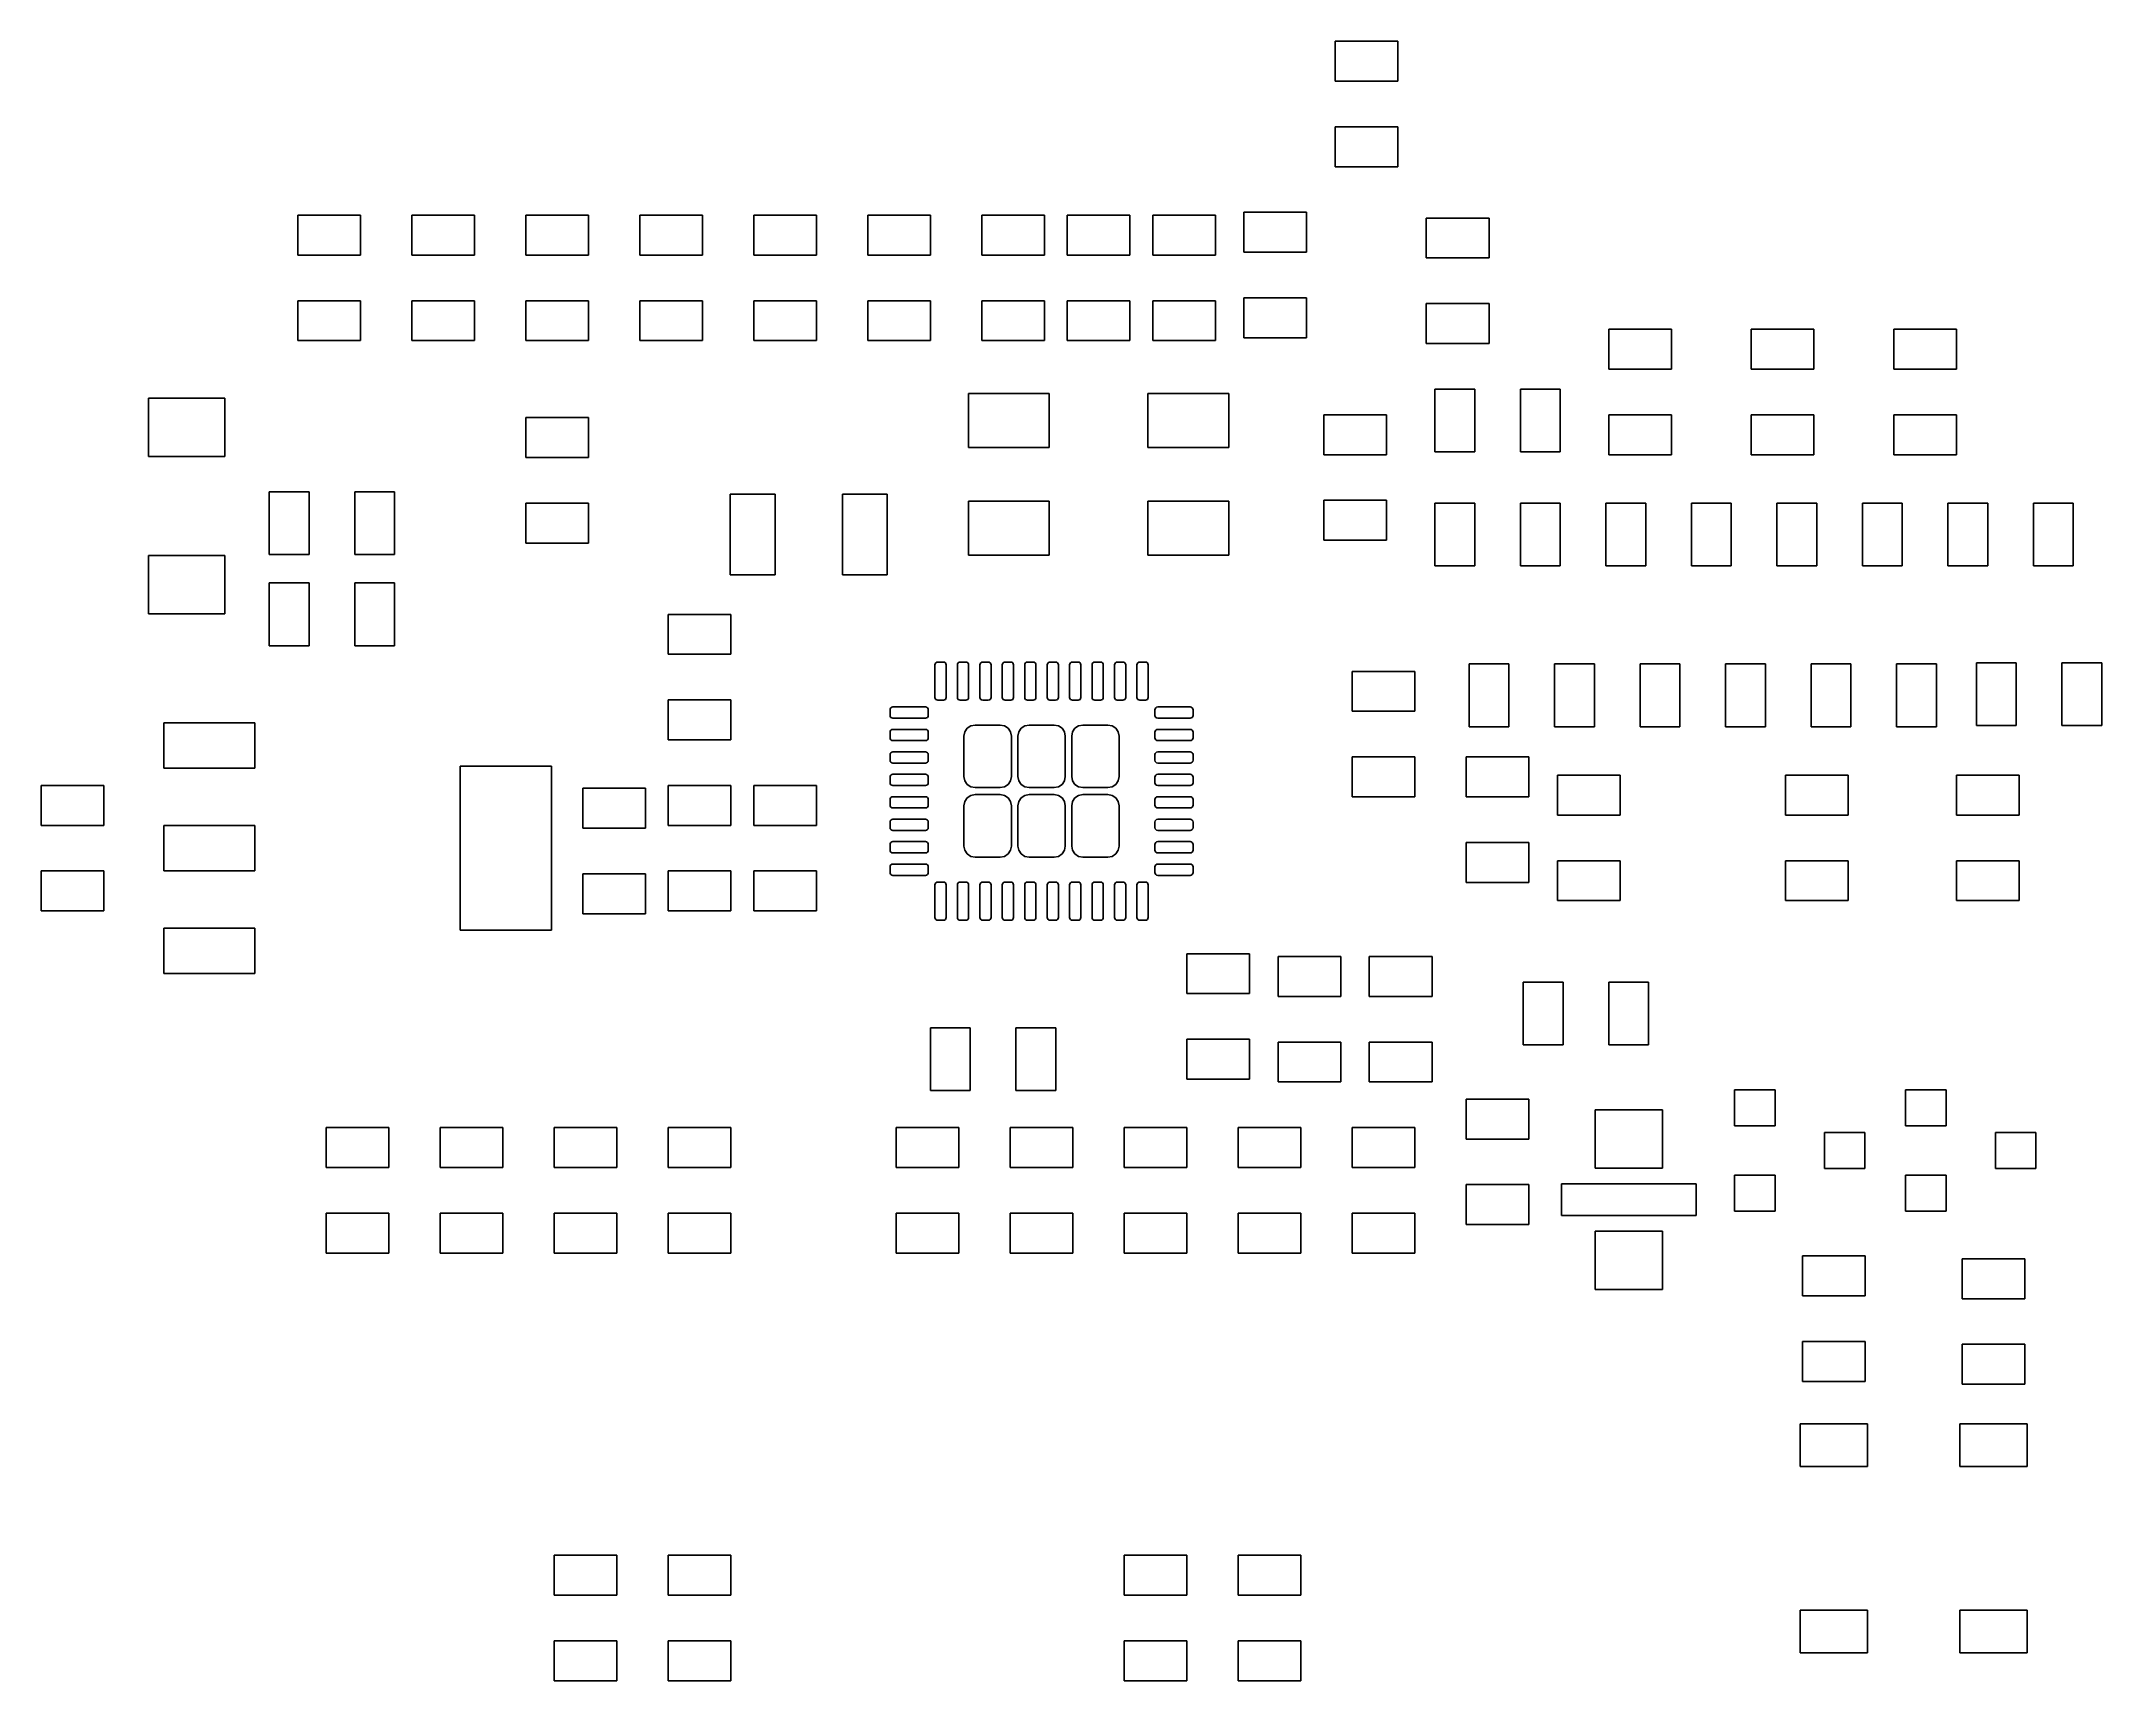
# Model space of a CAD drawing. Extents: x 0.2 to 2, y 0.04 to 1.48.
import ezdxf

# ---------------------------------------------------------------- set-up
doc = ezdxf.new("R2010")
doc.units = 0
doc.header["$MEASUREMENT"] = 0
doc.layers.add('BLACK', color=7, linetype='CONTINUOUS')

msp = doc.modelspace()

# ---------------------------------------------------------------- linework, layer by layer
at = {"layer": 'BLACK', "linetype": 'CONTINUOUS'}
for p, q in [((1.3325, 1.4475), (1.3325, 1.4825)), ((1.3325, 1.4825), (1.3875, 1.4825)), ((1.3875, 1.4825), (1.3875, 1.4475)), ((1.3875, 1.4475), (1.3325, 1.4475)), ((1.3325, 1.3725), (1.3325, 1.4075)), ((1.3325, 1.4075), (1.3875, 1.4075)), ((1.3875, 1.4075), (1.3875, 1.3725)), ((1.3875, 1.3725), (1.3325, 1.3725)), ((0.4225, 1.295), (0.4225, 1.33)), ((0.4225, 1.33), (0.4775, 1.33)), ((0.4775, 1.33), (0.4775, 1.295)), ((0.5225, 1.295), (0.5225, 1.33)), ((0.5225, 1.33), (0.5775, 1.33)), ((0.5775, 1.33), (0.5775, 1.295)), ((0.6225, 1.295), (0.6225, 1.33)), ((0.6225, 1.33), (0.6775, 1.33)), ((0.6775, 1.33), (0.6775, 1.295)), ((0.7225, 1.295), (0.7225, 1.33)), ((0.7225, 1.33), (0.7775, 1.33)), ((0.7775, 1.33), (0.7775, 1.295)), ((0.8225, 1.295), (0.8225, 1.33)), ((0.8225, 1.33), (0.8775, 1.33)), ((0.8775, 1.33), (0.8775, 1.295)), ((0.9225, 1.295), (0.9225, 1.33)), ((0.9225, 1.33), (0.9775, 1.33)), ((0.9775, 1.33), (0.9775, 1.295)), ((1.0225, 1.295), (1.0225, 1.33)), ((1.0225, 1.33), (1.0775, 1.33)), ((1.0775, 1.33), (1.0775, 1.295)), ((1.0975, 1.295), (1.0975, 1.33)), ((1.0975, 1.33), (1.1525, 1.33)), ((1.1525, 1.33), (1.1525, 1.295)), ((1.1725, 1.295), (1.1725, 1.33)), ((1.1725, 1.33), (1.2275, 1.33)), ((1.2275, 1.33), (1.2275, 1.295)), ((1.2525, 1.2975), (1.2525, 1.3325)), ((1.2525, 1.3325), (1.3075, 1.3325)), ((1.3075, 1.3325), (1.3075, 1.2975)), ((1.4125, 1.2925), (1.4125, 1.3275)), ((1.4125, 1.3275), (1.4675, 1.3275)), ((1.4675, 1.3275), (1.4675, 1.2925)), ((0.4775, 1.295), (0.4225, 1.295)), ((0.5775, 1.295), (0.5225, 1.295)), ((0.6775, 1.295), (0.6225, 1.295)), ((0.7775, 1.295), (0.7225, 1.295)), ((0.8775, 1.295), (0.8225, 1.295)), ((0.9775, 1.295), (0.9225, 1.295)), ((1.0775, 1.295), (1.0225, 1.295)), ((1.1525, 1.295), (1.0975, 1.295)), ((1.2275, 1.295), (1.1725, 1.295)), ((1.3075, 1.2975), (1.2525, 1.2975)), ((1.4675, 1.2925), (1.4125, 1.2925)), ((0.4225, 1.22), (0.4225, 1.255)), ((0.4225, 1.255), (0.4775, 1.255)), ((0.4775, 1.255), (0.4775, 1.22)), ((0.5225, 1.22), (0.5225, 1.255)), ((0.5225, 1.255), (0.5775, 1.255)), ((0.5775, 1.255), (0.5775, 1.22)), ((0.6225, 1.22), (0.6225, 1.255)), ((0.6225, 1.255), (0.6775, 1.255)), ((0.6775, 1.255), (0.6775, 1.22)), ((0.7225, 1.22), (0.7225, 1.255)), ((0.7225, 1.255), (0.7775, 1.255)), ((0.7775, 1.255), (0.7775, 1.22)), ((0.8225, 1.22), (0.8225, 1.255)), ((0.8225, 1.255), (0.8775, 1.255)), ((0.8775, 1.255), (0.8775, 1.22)), ((0.9225, 1.22), (0.9225, 1.255)), ((0.9225, 1.255), (0.9775, 1.255)), ((0.9775, 1.255), (0.9775, 1.22)), ((1.0225, 1.22), (1.0225, 1.255)), ((1.0225, 1.255), (1.0775, 1.255)), ((1.0775, 1.255), (1.0775, 1.22)), ((1.0975, 1.22), (1.0975, 1.255)), ((1.0975, 1.255), (1.1525, 1.255)), ((1.1525, 1.255), (1.1525, 1.22)), ((1.1725, 1.22), (1.1725, 1.255)), ((1.1725, 1.255), (1.2275, 1.255)), ((1.2275, 1.255), (1.2275, 1.22)), ((1.2525, 1.2225), (1.2525, 1.2575)), ((1.2525, 1.2575), (1.3075, 1.2575)), ((1.3075, 1.2575), (1.3075, 1.2225)), ((1.4125, 1.2175), (1.4125, 1.2525)), ((1.4125, 1.2525), (1.4675, 1.2525)), ((1.4675, 1.2525), (1.4675, 1.2175)), ((1.5725, 1.195), (1.5725, 1.23)), ((1.5725, 1.23), (1.6275, 1.23)), ((1.6275, 1.23), (1.6275, 1.195)), ((1.6975, 1.195), (1.6975, 1.23)), ((1.6975, 1.23), (1.7525, 1.23)), ((1.7525, 1.23), (1.7525, 1.195)), ((1.8225, 1.195), (1.8225, 1.23)), ((1.8225, 1.23), (1.8775, 1.23)), ((1.8775, 1.23), (1.8775, 1.195)), ((0.4775, 1.22), (0.4225, 1.22)), ((0.5775, 1.22), (0.5225, 1.22)), ((0.6775, 1.22), (0.6225, 1.22)), ((0.7775, 1.22), (0.7225, 1.22)), ((0.8775, 1.22), (0.8225, 1.22)), ((0.9775, 1.22), (0.9225, 1.22)), ((1.0775, 1.22), (1.0225, 1.22)), ((1.1525, 1.22), (1.0975, 1.22)), ((1.2275, 1.22), (1.1725, 1.22)), ((1.3075, 1.2225), (1.2525, 1.2225)), ((1.4675, 1.2175), (1.4125, 1.2175)), ((1.6275, 1.195), (1.5725, 1.195)), ((1.7525, 1.195), (1.6975, 1.195)), ((1.8775, 1.195), (1.8225, 1.195)), ((1.42, 1.1225), (1.42, 1.1775)), ((1.42, 1.1775), (1.455, 1.1775)), ((1.455, 1.1775), (1.455, 1.1225)), ((1.495, 1.1225), (1.495, 1.1775)), ((1.495, 1.1775), (1.53, 1.1775)), ((1.53, 1.1775), (1.53, 1.1225)), ((0.291535, 1.11831), (0.291535, 1.16949)), ((0.291535, 1.16949), (0.358465, 1.16949)), ((0.358465, 1.16949), (0.358465, 1.11831)), ((1.01083, 1.12638), (1.01083, 1.17362)), ((1.01083, 1.17362), (1.08169, 1.17362)), ((1.08169, 1.17362), (1.08169, 1.12638)), ((1.16831, 1.12638), (1.16831, 1.17362)), ((1.16831, 1.17362), (1.23917, 1.17362)), ((1.23917, 1.17362), (1.23917, 1.12638)), ((0.6225, 1.1175), (0.6225, 1.1525)), ((0.6225, 1.1525), (0.6775, 1.1525)), ((0.6775, 1.1525), (0.6775, 1.1175)), ((1.3225, 1.12), (1.3225, 1.155)), ((1.3225, 1.155), (1.3775, 1.155)), ((1.3775, 1.155), (1.3775, 1.12)), ((1.5725, 1.12), (1.5725, 1.155)), ((1.5725, 1.155), (1.6275, 1.155)), ((1.6275, 1.155), (1.6275, 1.12)), ((1.6975, 1.12), (1.6975, 1.155)), ((1.6975, 1.155), (1.7525, 1.155)), ((1.7525, 1.155), (1.7525, 1.12)), ((1.8225, 1.12), (1.8225, 1.155)), ((1.8225, 1.155), (1.8775, 1.155)), ((1.8775, 1.155), (1.8775, 1.12)), ((1.08169, 1.12638), (1.01083, 1.12638)), ((1.23917, 1.12638), (1.16831, 1.12638)), ((1.455, 1.1225), (1.42, 1.1225)), ((1.53, 1.1225), (1.495, 1.1225)), ((0.358465, 1.11831), (0.291535, 1.11831)), ((0.6775, 1.1175), (0.6225, 1.1175)), ((1.3775, 1.12), (1.3225, 1.12)), ((1.6275, 1.12), (1.5725, 1.12)), ((1.7525, 1.12), (1.6975, 1.12)), ((1.8775, 1.12), (1.8225, 1.12)), ((0.3975, 1.0325), (0.3975, 1.0875)), ((0.3975, 1.0875), (0.4325, 1.0875)), ((0.4325, 1.0875), (0.4325, 1.0325)), ((0.4725, 1.0325), (0.4725, 1.0875)), ((0.4725, 1.0875), (0.5075, 1.0875)), ((0.5075, 1.0875), (0.5075, 1.0325)), ((0.80189, 1.01457), (0.80189, 1.08543)), ((0.80189, 1.08543), (0.84126, 1.08543)), ((0.84126, 1.08543), (0.84126, 1.01457)), ((0.900315, 1.01457), (0.900315, 1.08543)), ((0.900315, 1.08543), (0.939685, 1.08543)), ((0.939685, 1.08543), (0.939685, 1.01457)), ((0.6225, 1.0425), (0.6225, 1.0775)), ((0.6225, 1.0775), (0.6775, 1.0775)), ((0.6775, 1.0775), (0.6775, 1.0425)), ((1.01083, 1.03189), (1.01083, 1.07913)), ((1.01083, 1.07913), (1.08169, 1.07913)), ((1.08169, 1.07913), (1.08169, 1.03189)), ((1.16831, 1.03189), (1.16831, 1.07913)), ((1.16831, 1.07913), (1.23917, 1.07913)), ((1.23917, 1.07913), (1.23917, 1.03189)), ((1.3225, 1.045), (1.3225, 1.08)), ((1.3225, 1.08), (1.3775, 1.08)), ((1.3775, 1.08), (1.3775, 1.045)), ((1.42, 1.0225), (1.42, 1.0775)), ((1.42, 1.0775), (1.455, 1.0775)), ((1.455, 1.0775), (1.455, 1.0225)), ((1.495, 1.0225), (1.495, 1.0775)), ((1.495, 1.0775), (1.53, 1.0775)), ((1.53, 1.0775), (1.53, 1.0225)), ((1.57, 1.0225), (1.57, 1.0775)), ((1.57, 1.0775), (1.605, 1.0775)), ((1.605, 1.0775), (1.605, 1.0225)), ((1.645, 1.0225), (1.645, 1.0775)), ((1.645, 1.0775), (1.68, 1.0775)), ((1.68, 1.0775), (1.68, 1.0225)), ((1.72, 1.0225), (1.72, 1.0775)), ((1.72, 1.0775), (1.755, 1.0775)), ((1.755, 1.0775), (1.755, 1.0225)), ((1.795, 1.0225), (1.795, 1.0775)), ((1.795, 1.0775), (1.83, 1.0775)), ((1.83, 1.0775), (1.83, 1.0225)), ((1.87, 1.0225), (1.87, 1.0775)), ((1.87, 1.0775), (1.905, 1.0775)), ((1.905, 1.0775), (1.905, 1.0225)), ((1.945, 1.0225), (1.945, 1.0775)), ((1.945, 1.0775), (1.98, 1.0775)), ((1.98, 1.0775), (1.98, 1.0225)), ((0.291535, 0.980512), (0.291535, 1.03169)), ((0.291535, 1.03169), (0.358465, 1.03169)), ((0.358465, 1.03169), (0.358465, 0.980512)), ((0.4325, 1.0325), (0.3975, 1.0325)), ((0.5075, 1.0325), (0.4725, 1.0325)), ((0.6775, 1.0425), (0.6225, 1.0425)), ((1.08169, 1.03189), (1.01083, 1.03189)), ((1.23917, 1.03189), (1.16831, 1.03189)), ((1.3775, 1.045), (1.3225, 1.045)), ((0.84126, 1.01457), (0.80189, 1.01457)), ((0.939685, 1.01457), (0.900315, 1.01457)), ((1.455, 1.0225), (1.42, 1.0225)), ((1.53, 1.0225), (1.495, 1.0225)), ((1.605, 1.0225), (1.57, 1.0225)), ((1.68, 1.0225), (1.645, 1.0225)), ((1.755, 1.0225), (1.72, 1.0225)), ((1.83, 1.0225), (1.795, 1.0225)), ((1.905, 1.0225), (1.87, 1.0225)), ((1.98, 1.0225), (1.945, 1.0225)), ((0.3975, 0.9525), (0.3975, 1.0075)), ((0.3975, 1.0075), (0.4325, 1.0075)), ((0.4325, 1.0075), (0.4325, 0.9525)), ((0.4725, 0.9525), (0.4725, 1.0075)), ((0.4725, 1.0075), (0.5075, 1.0075)), ((0.5075, 1.0075), (0.5075, 0.9525)), ((0.358465, 0.980512), (0.291535, 0.980512)), ((0.7475, 0.945), (0.7475, 0.98)), ((0.7475, 0.98), (0.8025, 0.98)), ((0.8025, 0.98), (0.8025, 0.945)), ((0.4325, 0.9525), (0.3975, 0.9525)), ((0.5075, 0.9525), (0.4725, 0.9525)), ((0.8025, 0.945), (0.7475, 0.945)), ((0.981496, 0.935728), (0.981683, 0.93667)), ((0.981496, 0.907185), (0.981496, 0.935728)), ((0.981683, 0.93667), (0.982217, 0.937468)), ((0.982217, 0.937468), (0.983015, 0.938002)), ((0.983015, 0.938002), (0.983957, 0.938189)), ((0.983957, 0.938189), (0.988878, 0.938189)), ((0.988878, 0.938189), (0.98982, 0.938002)), ((0.98982, 0.938002), (0.990618, 0.937468)), ((0.990618, 0.937468), (0.991151, 0.93667)), ((0.991151, 0.93667), (0.991339, 0.935728)), ((0.991339, 0.935728), (0.991339, 0.907185)), ((1.00118, 0.935728), (1.00137, 0.93667)), ((1.00118, 0.907185), (1.00118, 0.935728)), ((1.00137, 0.93667), (1.0019, 0.937468)), ((1.0019, 0.937468), (1.0027, 0.938002)), ((1.0027, 0.938002), (1.00364, 0.938189)), ((1.00364, 0.938189), (1.00856, 0.938189)), ((1.00856, 0.938189), (1.0095, 0.938002)), ((1.0095, 0.938002), (1.0103, 0.937468)), ((1.0103, 0.937468), (1.01084, 0.93667)), ((1.01084, 0.93667), (1.01102, 0.935728)), ((1.01102, 0.935728), (1.01102, 0.907185)), ((1.02087, 0.935728), (1.02105, 0.93667)), ((1.02087, 0.907185), (1.02087, 0.935728)), ((1.02105, 0.93667), (1.02159, 0.937468)), ((1.02159, 0.937468), (1.02239, 0.938002)), ((1.02239, 0.938002), (1.02333, 0.938189)), ((1.02333, 0.938189), (1.02825, 0.938189)), ((1.02825, 0.938189), (1.02919, 0.938002)), ((1.02919, 0.938002), (1.02999, 0.937468)), ((1.02999, 0.937468), (1.03052, 0.93667)), ((1.03052, 0.93667), (1.03071, 0.935728)), ((1.03071, 0.935728), (1.03071, 0.907185)), ((1.04055, 0.935728), (1.04074, 0.93667)), ((1.04055, 0.907185), (1.04055, 0.935728)), ((1.04074, 0.93667), (1.04127, 0.937468)), ((1.04127, 0.937468), (1.04207, 0.938002)), ((1.04207, 0.938002), (1.04301, 0.938189)), ((1.04301, 0.938189), (1.04793, 0.938189)), ((1.04793, 0.938189), (1.04887, 0.938002)), ((1.04887, 0.938002), (1.04967, 0.937468)), ((1.04967, 0.937468), (1.05021, 0.93667)), ((1.05021, 0.93667), (1.05039, 0.935728)), ((1.05039, 0.935728), (1.05039, 0.907185)), ((1.06024, 0.935728), (1.06042, 0.93667)), ((1.06024, 0.907185), (1.06024, 0.935728)), ((1.06042, 0.93667), (1.06096, 0.937468)), ((1.06096, 0.937468), (1.06176, 0.938002)), ((1.06176, 0.938002), (1.0627, 0.938189)), ((1.0627, 0.938189), (1.06762, 0.938189)), ((1.06762, 0.938189), (1.06856, 0.938002)), ((1.06856, 0.938002), (1.06936, 0.937468)), ((1.06936, 0.937468), (1.06989, 0.93667)), ((1.06989, 0.93667), (1.07008, 0.935728)), ((1.07008, 0.935728), (1.07008, 0.907185)), ((1.07992, 0.935728), (1.08011, 0.93667)), ((1.07992, 0.907185), (1.07992, 0.935728)), ((1.08011, 0.93667), (1.08064, 0.937468)), ((1.08064, 0.937468), (1.08144, 0.938002)), ((1.08144, 0.938002), (1.08238, 0.938189)), ((1.08238, 0.938189), (1.0873, 0.938189)), ((1.0873, 0.938189), (1.08824, 0.938002)), ((1.08824, 0.938002), (1.08904, 0.937468)), ((1.08904, 0.937468), (1.08958, 0.93667)), ((1.08958, 0.93667), (1.08976, 0.935728)), ((1.08976, 0.935728), (1.08976, 0.907185)), ((1.09961, 0.935728), (1.09979, 0.93667)), ((1.09961, 0.907185), (1.09961, 0.935728)), ((1.09979, 0.93667), (1.10033, 0.937468)), ((1.10033, 0.937468), (1.10113, 0.938002)), ((1.10113, 0.938002), (1.10207, 0.938189)), ((1.10207, 0.938189), (1.10699, 0.938189)), ((1.10699, 0.938189), (1.10793, 0.938002)), ((1.10793, 0.938002), (1.10873, 0.937468)), ((1.10873, 0.937468), (1.10926, 0.93667)), ((1.10926, 0.93667), (1.10945, 0.935728)), ((1.10945, 0.935728), (1.10945, 0.907185)), ((1.11929, 0.935728), (1.11948, 0.93667)), ((1.11929, 0.907185), (1.11929, 0.935728)), ((1.11948, 0.93667), (1.12001, 0.937468)), ((1.12001, 0.937468), (1.12081, 0.938002)), ((1.12081, 0.938002), (1.12175, 0.938189)), ((1.12175, 0.938189), (1.12667, 0.938189)), ((1.12667, 0.938189), (1.12761, 0.938002)), ((1.12761, 0.938002), (1.12841, 0.937468)), ((1.12841, 0.937468), (1.12895, 0.93667)), ((1.12895, 0.93667), (1.12913, 0.935728)), ((1.12913, 0.935728), (1.12913, 0.907185)), ((1.13898, 0.935728), (1.13916, 0.93667)), ((1.13898, 0.907185), (1.13898, 0.935728)), ((1.13916, 0.93667), (1.1397, 0.937468)), ((1.1397, 0.937468), (1.1405, 0.938002)), ((1.1405, 0.938002), (1.14144, 0.938189)), ((1.14144, 0.938189), (1.14636, 0.938189)), ((1.14636, 0.938189), (1.1473, 0.938002)), ((1.1473, 0.938002), (1.1481, 0.937468)), ((1.1481, 0.937468), (1.14863, 0.93667)), ((1.14863, 0.93667), (1.14882, 0.935728)), ((1.14882, 0.935728), (1.14882, 0.907185)), ((1.15866, 0.935728), (1.15885, 0.93667)), ((1.15866, 0.907185), (1.15866, 0.935728)), ((1.15885, 0.93667), (1.15938, 0.937468)), ((1.15938, 0.937468), (1.16018, 0.938002)), ((1.16018, 0.938002), (1.16112, 0.938189)), ((1.16112, 0.938189), (1.16604, 0.938189)), ((1.16604, 0.938189), (1.16698, 0.938002)), ((1.16698, 0.938002), (1.16778, 0.937468)), ((1.16778, 0.937468), (1.16832, 0.93667)), ((1.16832, 0.93667), (1.1685, 0.935728)), ((1.1685, 0.935728), (1.1685, 0.907185)), ((1.3475, 0.895), (1.3475, 0.93)), ((1.3475, 0.93), (1.4025, 0.93)), ((1.4025, 0.93), (1.4025, 0.895)), ((1.45, 0.8815), (1.45, 0.9365)), ((1.45, 0.9365), (1.485, 0.9365)), ((1.485, 0.9365), (1.485, 0.8815)), ((1.525, 0.8815), (1.525, 0.9365)), ((1.525, 0.9365), (1.56, 0.9365)), ((1.56, 0.9365), (1.56, 0.8815)), ((1.6, 0.8815), (1.6, 0.9365)), ((1.6, 0.9365), (1.635, 0.9365)), ((1.635, 0.9365), (1.635, 0.8815)), ((1.675, 0.8815), (1.675, 0.9365)), ((1.675, 0.9365), (1.71, 0.9365)), ((1.71, 0.9365), (1.71, 0.8815)), ((1.75, 0.8815), (1.75, 0.9365)), ((1.75, 0.9365), (1.785, 0.9365)), ((1.785, 0.9365), (1.785, 0.8815)), ((1.825, 0.8815), (1.825, 0.9365)), ((1.825, 0.9365), (1.86, 0.9365)), ((1.86, 0.9365), (1.86, 0.8815)), ((1.895, 0.8825), (1.895, 0.9375)), ((1.895, 0.9375), (1.93, 0.9375)), ((1.93, 0.9375), (1.93, 0.8825)), ((1.97, 0.8825), (1.97, 0.9375)), ((1.97, 0.9375), (2.005, 0.9375)), ((2.005, 0.9375), (2.005, 0.8825)), ((0.7475, 0.87), (0.7475, 0.905)), ((0.7475, 0.905), (0.8025, 0.905)), ((0.8025, 0.905), (0.8025, 0.87)), ((0.981683, 0.906243), (0.981496, 0.907185)), ((0.982217, 0.905445), (0.981683, 0.906243)), ((0.983015, 0.904912), (0.982217, 0.905445)), ((0.983957, 0.904724), (0.983015, 0.904912)), ((0.988878, 0.904724), (0.983957, 0.904724)), ((0.98982, 0.904912), (0.988878, 0.904724)), ((0.990618, 0.905445), (0.98982, 0.904912)), ((0.991151, 0.906243), (0.990618, 0.905445)), ((0.991339, 0.907185), (0.991151, 0.906243)), ((1.00137, 0.906243), (1.00118, 0.907185)), ((1.0019, 0.905445), (1.00137, 0.906243)), ((1.0027, 0.904912), (1.0019, 0.905445)), ((1.00364, 0.904724), (1.0027, 0.904912)), ((1.00856, 0.904724), (1.00364, 0.904724)), ((1.0095, 0.904912), (1.00856, 0.904724)), ((1.0103, 0.905445), (1.0095, 0.904912)), ((1.01084, 0.906243), (1.0103, 0.905445)), ((1.01102, 0.907185), (1.01084, 0.906243)), ((1.02105, 0.906243), (1.02087, 0.907185)), ((1.02159, 0.905445), (1.02105, 0.906243)), ((1.02239, 0.904912), (1.02159, 0.905445)), ((1.02333, 0.904724), (1.02239, 0.904912)), ((1.02825, 0.904724), (1.02333, 0.904724)), ((1.02919, 0.904912), (1.02825, 0.904724)), ((1.02999, 0.905445), (1.02919, 0.904912)), ((1.03052, 0.906243), (1.02999, 0.905445)), ((1.03071, 0.907185), (1.03052, 0.906243)), ((1.04074, 0.906243), (1.04055, 0.907185)), ((1.04127, 0.905445), (1.04074, 0.906243)), ((1.04207, 0.904912), (1.04127, 0.905445)), ((1.04301, 0.904724), (1.04207, 0.904912)), ((1.04793, 0.904724), (1.04301, 0.904724)), ((1.04887, 0.904912), (1.04793, 0.904724)), ((1.04967, 0.905445), (1.04887, 0.904912)), ((1.05021, 0.906243), (1.04967, 0.905445)), ((1.05039, 0.907185), (1.05021, 0.906243)), ((1.06042, 0.906243), (1.06024, 0.907185)), ((1.06096, 0.905445), (1.06042, 0.906243)), ((1.06176, 0.904912), (1.06096, 0.905445)), ((1.0627, 0.904724), (1.06176, 0.904912)), ((1.06762, 0.904724), (1.0627, 0.904724)), ((1.06856, 0.904912), (1.06762, 0.904724)), ((1.06936, 0.905445), (1.06856, 0.904912)), ((1.06989, 0.906243), (1.06936, 0.905445)), ((1.07008, 0.907185), (1.06989, 0.906243)), ((1.08011, 0.906243), (1.07992, 0.907185)), ((1.08064, 0.905445), (1.08011, 0.906243)), ((1.08144, 0.904912), (1.08064, 0.905445)), ((1.08238, 0.904724), (1.08144, 0.904912)), ((1.0873, 0.904724), (1.08238, 0.904724)), ((1.08824, 0.904912), (1.0873, 0.904724)), ((1.08904, 0.905445), (1.08824, 0.904912)), ((1.08958, 0.906243), (1.08904, 0.905445)), ((1.08976, 0.907185), (1.08958, 0.906243)), ((1.09979, 0.906243), (1.09961, 0.907185)), ((1.10033, 0.905445), (1.09979, 0.906243)), ((1.10113, 0.904912), (1.10033, 0.905445)), ((1.10207, 0.904724), (1.10113, 0.904912)), ((1.10699, 0.904724), (1.10207, 0.904724)), ((1.10793, 0.904912), (1.10699, 0.904724)), ((1.10873, 0.905445), (1.10793, 0.904912)), ((1.10926, 0.906243), (1.10873, 0.905445)), ((1.10945, 0.907185), (1.10926, 0.906243)), ((1.11948, 0.906243), (1.11929, 0.907185)), ((1.12001, 0.905445), (1.11948, 0.906243)), ((1.12081, 0.904912), (1.12001, 0.905445)), ((1.12175, 0.904724), (1.12081, 0.904912)), ((1.12667, 0.904724), (1.12175, 0.904724)), ((1.12761, 0.904912), (1.12667, 0.904724)), ((1.12841, 0.905445), (1.12761, 0.904912)), ((1.12895, 0.906243), (1.12841, 0.905445)), ((1.12913, 0.907185), (1.12895, 0.906243)), ((1.13916, 0.906243), (1.13898, 0.907185)), ((1.1397, 0.905445), (1.13916, 0.906243)), ((1.1405, 0.904912), (1.1397, 0.905445)), ((1.14144, 0.904724), (1.1405, 0.904912)), ((1.14636, 0.904724), (1.14144, 0.904724)), ((1.1473, 0.904912), (1.14636, 0.904724)), ((1.1481, 0.905445), (1.1473, 0.904912)), ((1.14863, 0.906243), (1.1481, 0.905445)), ((1.14882, 0.907185), (1.14863, 0.906243)), ((1.15885, 0.906243), (1.15866, 0.907185)), ((1.15938, 0.905445), (1.15885, 0.906243)), ((1.16018, 0.904912), (1.15938, 0.905445)), ((1.16112, 0.904724), (1.16018, 0.904912)), ((1.16604, 0.904724), (1.16112, 0.904724)), ((1.16698, 0.904912), (1.16604, 0.904724)), ((1.16778, 0.905445), (1.16698, 0.904912)), ((1.16832, 0.906243), (1.16778, 0.905445)), ((1.1685, 0.907185), (1.16832, 0.906243)), ((0.942126, 0.896358), (0.942313, 0.8973)), ((0.942126, 0.891437), (0.942126, 0.896358)), ((0.942313, 0.890495), (0.942126, 0.891437)), ((0.942313, 0.8973), (0.942847, 0.898098)), ((0.942847, 0.889697), (0.942313, 0.890495)), ((0.942847, 0.898098), (0.943645, 0.898632)), ((0.943645, 0.889164), (0.942847, 0.889697)), ((0.943645, 0.898632), (0.944587, 0.898819)), ((0.944587, 0.888976), (0.943645, 0.889164)), ((0.944587, 0.898819), (0.97313, 0.898819)), ((0.97313, 0.888976), (0.944587, 0.888976)), ((0.97313, 0.898819), (0.974072, 0.898632)), ((0.974072, 0.889164), (0.97313, 0.888976)), ((0.974072, 0.898632), (0.97487, 0.898098)), ((0.97487, 0.889697), (0.974072, 0.889164)), ((0.97487, 0.898098), (0.975403, 0.8973)), ((0.975403, 0.890495), (0.97487, 0.889697)), ((0.975403, 0.8973), (0.975591, 0.896358)), ((0.975591, 0.891437), (0.975403, 0.890495)), ((0.975591, 0.896358), (0.975591, 0.891437)), ((1.17441, 0.896358), (1.1746, 0.8973)), ((1.17441, 0.891437), (1.17441, 0.896358)), ((1.1746, 0.890495), (1.17441, 0.891437)), ((1.1746, 0.8973), (1.17513, 0.898098)), ((1.17513, 0.889697), (1.1746, 0.890495)), ((1.17513, 0.898098), (1.17593, 0.898632)), ((1.17593, 0.889164), (1.17513, 0.889697)), ((1.17593, 0.898632), (1.17687, 0.898819)), ((1.17687, 0.888976), (1.17593, 0.889164)), ((1.17687, 0.898819), (1.20541, 0.898819)), ((1.20541, 0.888976), (1.17687, 0.888976)), ((1.20541, 0.898819), (1.20636, 0.898632)), ((1.20636, 0.889164), (1.20541, 0.888976)), ((1.20636, 0.898632), (1.20715, 0.898098)), ((1.20715, 0.889697), (1.20636, 0.889164)), ((1.20715, 0.898098), (1.20769, 0.8973)), ((1.20769, 0.890495), (1.20715, 0.889697)), ((1.20769, 0.8973), (1.20787, 0.896358)), ((1.20787, 0.891437), (1.20769, 0.890495)), ((1.20787, 0.896358), (1.20787, 0.891437)), ((1.4025, 0.895), (1.3475, 0.895)), ((0.305, 0.845), (0.305, 0.885)), ((0.305, 0.885), (0.385, 0.885)), ((0.385, 0.885), (0.385, 0.845)), ((0.8025, 0.87), (0.7475, 0.87)), ((0.942126, 0.876673), (0.942313, 0.877615)), ((0.942126, 0.871752), (0.942126, 0.876673)), ((0.942313, 0.87081), (0.942126, 0.871752)), ((0.942313, 0.877615), (0.942847, 0.878413)), ((0.942847, 0.870012), (0.942313, 0.87081)), ((0.942847, 0.878413), (0.943645, 0.878947)), ((0.943645, 0.869479), (0.942847, 0.870012)), ((0.943645, 0.878947), (0.944587, 0.879134)), ((0.944587, 0.869291), (0.943645, 0.869479)), ((0.944587, 0.879134), (0.97313, 0.879134)), ((0.97313, 0.869291), (0.944587, 0.869291)), ((0.97313, 0.879134), (0.974072, 0.878947)), ((0.974072, 0.869479), (0.97313, 0.869291)), ((0.974072, 0.878947), (0.97487, 0.878413)), ((0.97487, 0.870012), (0.974072, 0.869479)), ((0.97487, 0.878413), (0.975403, 0.877615)), ((0.975403, 0.87081), (0.97487, 0.870012)), ((0.975403, 0.877615), (0.975591, 0.876673)), ((0.975591, 0.871752), (0.975403, 0.87081)), ((0.975591, 0.876673), (0.975591, 0.871752)), ((1.00692, 0.873116), (1.00767, 0.876882)), ((1.00692, 0.837908), (1.00692, 0.873116)), ((1.00767, 0.876882), (1.0098, 0.880075)), ((1.0098, 0.880075), (1.01299, 0.882209)), ((1.01299, 0.882209), (1.01676, 0.882958)), ((1.01676, 0.882958), (1.03875, 0.882958)), ((1.03875, 0.882958), (1.04252, 0.882209)), ((1.04252, 0.882209), (1.04571, 0.880075)), ((1.04571, 0.880075), (1.04785, 0.876882)), ((1.04785, 0.876882), (1.04859, 0.873116)), ((1.04859, 0.873116), (1.04859, 0.837908)), ((1.05416, 0.873116), (1.05491, 0.876882)), ((1.05416, 0.837908), (1.05416, 0.873116)), ((1.05491, 0.876882), (1.05704, 0.880075)), ((1.05704, 0.880075), (1.06024, 0.882209)), ((1.06024, 0.882209), (1.064, 0.882958)), ((1.064, 0.882958), (1.086, 0.882958)), ((1.086, 0.882958), (1.08976, 0.882209)), ((1.08976, 0.882209), (1.09296, 0.880075)), ((1.09296, 0.880075), (1.09509, 0.876882)), ((1.09509, 0.876882), (1.09584, 0.873116)), ((1.09584, 0.873116), (1.09584, 0.837908)), ((1.10141, 0.873116), (1.10215, 0.876882)), ((1.10141, 0.837908), (1.10141, 0.873116)), ((1.10215, 0.876882), (1.10429, 0.880075)), ((1.10429, 0.880075), (1.10748, 0.882209)), ((1.10748, 0.882209), (1.11125, 0.882958)), ((1.11125, 0.882958), (1.13324, 0.882958)), ((1.13324, 0.882958), (1.13701, 0.882209)), ((1.13701, 0.882209), (1.1402, 0.880075)), ((1.1402, 0.880075), (1.14233, 0.876882)), ((1.14233, 0.876882), (1.14308, 0.873116)), ((1.14308, 0.873116), (1.14308, 0.837908)), ((1.17441, 0.876673), (1.1746, 0.877615)), ((1.17441, 0.871752), (1.17441, 0.876673)), ((1.1746, 0.87081), (1.17441, 0.871752)), ((1.1746, 0.877615), (1.17513, 0.878413)), ((1.17513, 0.870012), (1.1746, 0.87081)), ((1.17513, 0.878413), (1.17593, 0.878947)), ((1.17593, 0.869479), (1.17513, 0.870012)), ((1.17593, 0.878947), (1.17687, 0.879134)), ((1.17687, 0.869291), (1.17593, 0.869479)), ((1.17687, 0.879134), (1.20541, 0.879134)), ((1.20541, 0.869291), (1.17687, 0.869291)), ((1.20541, 0.879134), (1.20636, 0.878947)), ((1.20636, 0.869479), (1.20541, 0.869291)), ((1.20636, 0.878947), (1.20715, 0.878413)), ((1.20715, 0.870012), (1.20636, 0.869479)), ((1.20715, 0.878413), (1.20769, 0.877615)), ((1.20769, 0.87081), (1.20715, 0.870012)), ((1.20769, 0.877615), (1.20787, 0.876673)), ((1.20787, 0.871752), (1.20769, 0.87081)), ((1.20787, 0.876673), (1.20787, 0.871752)), ((1.485, 0.8815), (1.45, 0.8815)), ((1.56, 0.8815), (1.525, 0.8815)), ((1.635, 0.8815), (1.6, 0.8815)), ((1.71, 0.8815), (1.675, 0.8815)), ((1.785, 0.8815), (1.75, 0.8815)), ((1.86, 0.8815), (1.825, 0.8815)), ((1.93, 0.8825), (1.895, 0.8825)), ((2.005, 0.8825), (1.97, 0.8825)), ((0.942126, 0.856988), (0.942313, 0.85793)), ((0.942126, 0.852067), (0.942126, 0.856988)), ((0.942313, 0.851125), (0.942126, 0.852067)), ((0.942313, 0.85793), (0.942847, 0.858728)), ((0.942847, 0.850327), (0.942313, 0.851125)), ((0.942847, 0.858728), (0.943645, 0.859261)), ((0.943645, 0.849794), (0.942847, 0.850327)), ((0.943645, 0.859261), (0.944587, 0.859449)), ((0.944587, 0.849606), (0.943645, 0.849794)), ((0.944587, 0.859449), (0.97313, 0.859449)), ((0.97313, 0.849606), (0.944587, 0.849606)), ((0.97313, 0.859449), (0.974072, 0.859261)), ((0.974072, 0.849794), (0.97313, 0.849606)), ((0.974072, 0.859261), (0.97487, 0.858728)), ((0.97487, 0.850327), (0.974072, 0.849794)), ((0.97487, 0.858728), (0.975403, 0.85793)), ((0.975403, 0.851125), (0.97487, 0.850327)), ((0.975403, 0.85793), (0.975591, 0.856988)), ((0.975591, 0.852067), (0.975403, 0.851125)), ((0.975591, 0.856988), (0.975591, 0.852067)), ((1.17441, 0.856988), (1.1746, 0.85793)), ((1.17441, 0.852067), (1.17441, 0.856988)), ((1.1746, 0.851125), (1.17441, 0.852067)), ((1.1746, 0.85793), (1.17513, 0.858728)), ((1.17513, 0.850327), (1.1746, 0.851125)), ((1.17513, 0.858728), (1.17593, 0.859261)), ((1.17593, 0.849794), (1.17513, 0.850327)), ((1.17593, 0.859261), (1.17687, 0.859449)), ((1.17687, 0.849606), (1.17593, 0.849794)), ((1.17687, 0.859449), (1.20541, 0.859449)), ((1.20541, 0.849606), (1.17687, 0.849606)), ((1.20541, 0.859449), (1.20636, 0.859261)), ((1.20636, 0.849794), (1.20541, 0.849606)), ((1.20636, 0.859261), (1.20715, 0.858728)), ((1.20715, 0.850327), (1.20636, 0.849794)), ((1.20715, 0.858728), (1.20769, 0.85793)), ((1.20769, 0.851125), (1.20715, 0.850327)), ((1.20769, 0.85793), (1.20787, 0.856988)), ((1.20787, 0.852067), (1.20769, 0.851125)), ((1.20787, 0.856988), (1.20787, 0.852067)), ((1.3475, 0.82), (1.3475, 0.855)), ((1.3475, 0.855), (1.4025, 0.855)), ((1.4025, 0.855), (1.4025, 0.82)), ((1.4475, 0.82), (1.4475, 0.855)), ((1.4475, 0.855), (1.5025, 0.855)), ((1.5025, 0.855), (1.5025, 0.82)), ((0.385, 0.845), (0.305, 0.845)), ((0.565, 0.703), (0.565, 0.847)), ((0.565, 0.847), (0.645, 0.847)), ((0.645, 0.847), (0.645, 0.703)), ((0.942126, 0.837303), (0.942313, 0.838245)), ((0.942126, 0.832382), (0.942126, 0.837303)), ((0.942313, 0.83144), (0.942126, 0.832382)), ((0.942313, 0.838245), (0.942847, 0.839043)), ((0.942847, 0.839043), (0.943645, 0.839576)), ((0.943645, 0.839576), (0.944587, 0.839764)), ((0.944587, 0.839764), (0.97313, 0.839764)), ((0.97313, 0.839764), (0.974072, 0.839576)), ((0.974072, 0.839576), (0.97487, 0.839043)), ((0.97487, 0.839043), (0.975403, 0.838245)), ((0.975403, 0.838245), (0.975591, 0.837303)), ((0.975591, 0.832382), (0.975403, 0.83144)), ((0.975591, 0.837303), (0.975591, 0.832382)), ((1.00767, 0.834141), (1.00692, 0.837908)), ((1.0098, 0.830948), (1.00767, 0.834141)), ((1.04785, 0.834141), (1.04571, 0.830948)), ((1.04859, 0.837908), (1.04785, 0.834141)), ((1.05491, 0.834141), (1.05416, 0.837908)), ((1.05704, 0.830948), (1.05491, 0.834141)), ((1.09509, 0.834141), (1.09296, 0.830948)), ((1.09584, 0.837908), (1.09509, 0.834141)), ((1.10215, 0.834141), (1.10141, 0.837908)), ((1.10429, 0.830948), (1.10215, 0.834141)), ((1.14233, 0.834141), (1.1402, 0.830948)), ((1.14308, 0.837908), (1.14233, 0.834141)), ((1.17441, 0.837303), (1.1746, 0.838245)), ((1.17441, 0.832382), (1.17441, 0.837303)), ((1.1746, 0.83144), (1.17441, 0.832382)), ((1.1746, 0.838245), (1.17513, 0.839043)), ((1.17513, 0.839043), (1.17593, 0.839576)), ((1.17593, 0.839576), (1.17687, 0.839764)), ((1.17687, 0.839764), (1.20541, 0.839764)), ((1.20541, 0.839764), (1.20636, 0.839576)), ((1.20636, 0.839576), (1.20715, 0.839043)), ((1.20715, 0.839043), (1.20769, 0.838245)), ((1.20769, 0.838245), (1.20787, 0.837303)), ((1.20787, 0.832382), (1.20769, 0.83144)), ((1.20787, 0.837303), (1.20787, 0.832382)), ((1.5275, 0.804), (1.5275, 0.839)), ((1.5275, 0.839), (1.5825, 0.839)), ((1.5825, 0.839), (1.5825, 0.804)), ((1.7275, 0.804), (1.7275, 0.839)), ((1.7275, 0.839), (1.7825, 0.839)), ((1.7825, 0.839), (1.7825, 0.804)), ((1.8775, 0.804), (1.8775, 0.839)), ((1.8775, 0.839), (1.9325, 0.839)), ((1.9325, 0.839), (1.9325, 0.804)), ((0.1975, 0.795), (0.1975, 0.83)), ((0.1975, 0.83), (0.2525, 0.83)), ((0.2525, 0.83), (0.2525, 0.795)), ((0.6725, 0.7925), (0.6725, 0.8275)), ((0.6725, 0.8275), (0.7275, 0.8275)), ((0.7275, 0.8275), (0.7275, 0.7925)), ((0.7475, 0.795), (0.7475, 0.83)), ((0.7475, 0.83), (0.8025, 0.83)), ((0.8025, 0.83), (0.8025, 0.795)), ((0.8225, 0.795), (0.8225, 0.83)), ((0.8225, 0.83), (0.8775, 0.83)), ((0.8775, 0.83), (0.8775, 0.795)), ((0.942126, 0.817618), (0.942313, 0.81856)), ((0.942126, 0.812697), (0.942126, 0.817618)), ((0.942847, 0.830642), (0.942313, 0.83144)), ((0.942313, 0.81856), (0.942847, 0.819358)), ((0.943645, 0.830109), (0.942847, 0.830642)), ((0.942847, 0.819358), (0.943645, 0.819891)), ((0.944587, 0.829921), (0.943645, 0.830109)), ((0.943645, 0.819891), (0.944587, 0.820079)), ((0.97313, 0.829921), (0.944587, 0.829921)), ((0.944587, 0.820079), (0.97313, 0.820079)), ((0.974072, 0.830109), (0.97313, 0.829921)), ((0.97313, 0.820079), (0.974072, 0.819891)), ((0.97487, 0.830642), (0.974072, 0.830109)), ((0.974072, 0.819891), (0.97487, 0.819358)), ((0.975403, 0.83144), (0.97487, 0.830642)), ((0.97487, 0.819358), (0.975403, 0.81856)), ((0.975403, 0.81856), (0.975591, 0.817618)), ((0.975591, 0.817618), (0.975591, 0.812697)), ((1.00692, 0.812092), (1.00767, 0.815859)), ((1.00767, 0.815859), (1.0098, 0.819052)), ((1.01299, 0.828815), (1.0098, 0.830948)), ((1.0098, 0.819052), (1.01299, 0.821185)), ((1.01676, 0.828065), (1.01299, 0.828815)), ((1.01299, 0.821185), (1.01676, 0.821935)), ((1.03875, 0.828065), (1.01676, 0.828065)), ((1.01676, 0.821935), (1.03875, 0.821935)), ((1.04252, 0.828815), (1.03875, 0.828065)), ((1.03875, 0.821935), (1.04252, 0.821185)), ((1.04571, 0.830948), (1.04252, 0.828815)), ((1.04252, 0.821185), (1.04571, 0.819052)), ((1.04571, 0.819052), (1.04785, 0.815859)), ((1.04785, 0.815859), (1.04859, 0.812092)), ((1.05416, 0.812092), (1.05491, 0.815859)), ((1.05491, 0.815859), (1.05704, 0.819052)), ((1.06024, 0.828815), (1.05704, 0.830948)), ((1.05704, 0.819052), (1.06024, 0.821185)), ((1.064, 0.828065), (1.06024, 0.828815)), ((1.06024, 0.821185), (1.064, 0.821935)), ((1.086, 0.828065), (1.064, 0.828065)), ((1.064, 0.821935), (1.086, 0.821935)), ((1.08976, 0.828815), (1.086, 0.828065)), ((1.086, 0.821935), (1.08976, 0.821185)), ((1.09296, 0.830948), (1.08976, 0.828815)), ((1.08976, 0.821185), (1.09296, 0.819052)), ((1.09296, 0.819052), (1.09509, 0.815859)), ((1.09509, 0.815859), (1.09584, 0.812092)), ((1.10141, 0.812092), (1.10215, 0.815859)), ((1.10215, 0.815859), (1.10429, 0.819052)), ((1.10748, 0.828815), (1.10429, 0.830948)), ((1.10429, 0.819052), (1.10748, 0.821185)), ((1.11125, 0.828065), (1.10748, 0.828815)), ((1.10748, 0.821185), (1.11125, 0.821935)), ((1.13324, 0.828065), (1.11125, 0.828065)), ((1.11125, 0.821935), (1.13324, 0.821935)), ((1.13701, 0.828815), (1.13324, 0.828065)), ((1.13324, 0.821935), (1.13701, 0.821185)), ((1.1402, 0.830948), (1.13701, 0.828815)), ((1.13701, 0.821185), (1.1402, 0.819052)), ((1.1402, 0.819052), (1.14233, 0.815859)), ((1.14233, 0.815859), (1.14308, 0.812092)), ((1.17441, 0.817618), (1.1746, 0.81856)), ((1.17441, 0.812697), (1.17441, 0.817618)), ((1.17513, 0.830642), (1.1746, 0.83144)), ((1.1746, 0.81856), (1.17513, 0.819358)), ((1.17593, 0.830109), (1.17513, 0.830642)), ((1.17513, 0.819358), (1.17593, 0.819891)), ((1.17687, 0.829921), (1.17593, 0.830109)), ((1.17593, 0.819891), (1.17687, 0.820079)), ((1.20541, 0.829921), (1.17687, 0.829921)), ((1.17687, 0.820079), (1.20541, 0.820079)), ((1.20636, 0.830109), (1.20541, 0.829921)), ((1.20541, 0.820079), (1.20636, 0.819891)), ((1.20715, 0.830642), (1.20636, 0.830109)), ((1.20636, 0.819891), (1.20715, 0.819358)), ((1.20769, 0.83144), (1.20715, 0.830642)), ((1.20715, 0.819358), (1.20769, 0.81856)), ((1.20769, 0.81856), (1.20787, 0.817618)), ((1.20787, 0.817618), (1.20787, 0.812697)), ((1.4025, 0.82), (1.3475, 0.82)), ((1.5025, 0.82), (1.4475, 0.82)), ((0.942313, 0.811755), (0.942126, 0.812697)), ((0.942126, 0.797933), (0.942313, 0.798875)), ((0.942126, 0.793012), (0.942126, 0.797933)), ((0.942847, 0.810957), (0.942313, 0.811755)), ((0.942313, 0.798875), (0.942847, 0.799673)), ((0.943645, 0.810424), (0.942847, 0.810957)), ((0.942847, 0.799673), (0.943645, 0.800206)), ((0.944587, 0.810236), (0.943645, 0.810424)), ((0.943645, 0.800206), (0.944587, 0.800394)), ((0.97313, 0.810236), (0.944587, 0.810236)), ((0.944587, 0.800394), (0.97313, 0.800394)), ((0.974072, 0.810424), (0.97313, 0.810236)), ((0.97313, 0.800394), (0.974072, 0.800206)), ((0.97487, 0.810957), (0.974072, 0.810424)), ((0.974072, 0.800206), (0.97487, 0.799673)), ((0.975403, 0.811755), (0.97487, 0.810957)), ((0.97487, 0.799673), (0.975403, 0.798875)), ((0.975591, 0.812697), (0.975403, 0.811755)), ((0.975403, 0.798875), (0.975591, 0.797933)), ((0.975591, 0.797933), (0.975591, 0.793012)), ((1.00692, 0.776884), (1.00692, 0.812092)), ((1.04859, 0.812092), (1.04859, 0.776884)), ((1.05416, 0.776884), (1.05416, 0.812092)), ((1.09584, 0.812092), (1.09584, 0.776884)), ((1.10141, 0.776884), (1.10141, 0.812092)), ((1.14308, 0.812092), (1.14308, 0.776884)), ((1.1746, 0.811755), (1.17441, 0.812697)), ((1.17441, 0.797933), (1.1746, 0.798875)), ((1.17441, 0.793012), (1.17441, 0.797933)), ((1.17513, 0.810957), (1.1746, 0.811755)), ((1.1746, 0.798875), (1.17513, 0.799673)), ((1.17593, 0.810424), (1.17513, 0.810957)), ((1.17513, 0.799673), (1.17593, 0.800206)), ((1.17687, 0.810236), (1.17593, 0.810424)), ((1.17593, 0.800206), (1.17687, 0.800394)), ((1.20541, 0.810236), (1.17687, 0.810236)), ((1.17687, 0.800394), (1.20541, 0.800394)), ((1.20636, 0.810424), (1.20541, 0.810236)), ((1.20541, 0.800394), (1.20636, 0.800206)), ((1.20715, 0.810957), (1.20636, 0.810424)), ((1.20636, 0.800206), (1.20715, 0.799673)), ((1.20769, 0.811755), (1.20715, 0.810957)), ((1.20715, 0.799673), (1.20769, 0.798875)), ((1.20787, 0.812697), (1.20769, 0.811755)), ((1.20769, 0.798875), (1.20787, 0.797933)), ((1.20787, 0.797933), (1.20787, 0.793012)), ((1.5825, 0.804), (1.5275, 0.804)), ((1.7825, 0.804), (1.7275, 0.804)), ((1.9325, 0.804), (1.8775, 0.804)), ((0.2525, 0.795), (0.1975, 0.795)), ((0.305, 0.755), (0.305, 0.795)), ((0.305, 0.795), (0.385, 0.795)), ((0.385, 0.795), (0.385, 0.755)), ((0.7275, 0.7925), (0.6725, 0.7925)), ((0.8025, 0.795), (0.7475, 0.795)), ((0.8775, 0.795), (0.8225, 0.795)), ((0.942313, 0.79207), (0.942126, 0.793012)), ((0.942126, 0.778248), (0.942313, 0.77919)), ((0.942126, 0.773327), (0.942126, 0.778248)), ((0.942847, 0.791272), (0.942313, 0.79207)), ((0.942313, 0.77919), (0.942847, 0.779988)), ((0.943645, 0.790739), (0.942847, 0.791272)), ((0.942847, 0.779988), (0.943645, 0.780521)), ((0.944587, 0.790551), (0.943645, 0.790739)), ((0.943645, 0.780521), (0.944587, 0.780709)), ((0.97313, 0.790551), (0.944587, 0.790551)), ((0.944587, 0.780709), (0.97313, 0.780709)), ((0.974072, 0.790739), (0.97313, 0.790551)), ((0.97313, 0.780709), (0.974072, 0.780521)), ((0.97487, 0.791272), (0.974072, 0.790739)), ((0.974072, 0.780521), (0.97487, 0.779988)), ((0.975403, 0.79207), (0.97487, 0.791272)), ((0.97487, 0.779988), (0.975403, 0.77919)), ((0.975591, 0.793012), (0.975403, 0.79207)), ((0.975403, 0.77919), (0.975591, 0.778248)), ((0.975591, 0.778248), (0.975591, 0.773327)), ((1.1746, 0.79207), (1.17441, 0.793012)), ((1.17441, 0.778248), (1.1746, 0.77919)), ((1.17441, 0.773327), (1.17441, 0.778248)), ((1.17513, 0.791272), (1.1746, 0.79207)), ((1.1746, 0.77919), (1.17513, 0.779988)), ((1.17593, 0.790739), (1.17513, 0.791272)), ((1.17513, 0.779988), (1.17593, 0.780521)), ((1.17687, 0.790551), (1.17593, 0.790739)), ((1.17593, 0.780521), (1.17687, 0.780709)), ((1.20541, 0.790551), (1.17687, 0.790551)), ((1.17687, 0.780709), (1.20541, 0.780709)), ((1.20636, 0.790739), (1.20541, 0.790551)), ((1.20541, 0.780709), (1.20636, 0.780521)), ((1.20715, 0.791272), (1.20636, 0.790739)), ((1.20636, 0.780521), (1.20715, 0.779988)), ((1.20769, 0.79207), (1.20715, 0.791272)), ((1.20715, 0.779988), (1.20769, 0.77919)), ((1.20787, 0.793012), (1.20769, 0.79207)), ((1.20769, 0.77919), (1.20787, 0.778248)), ((1.20787, 0.778248), (1.20787, 0.773327)), ((1.4475, 0.745), (1.4475, 0.78)), ((1.4475, 0.78), (1.5025, 0.78)), ((1.5025, 0.78), (1.5025, 0.745)), ((0.942313, 0.772385), (0.942126, 0.773327)), ((0.942126, 0.758563), (0.942313, 0.759505)), ((0.942847, 0.771587), (0.942313, 0.772385)), ((0.942313, 0.759505), (0.942847, 0.760303)), ((0.943645, 0.771053), (0.942847, 0.771587)), ((0.942847, 0.760303), (0.943645, 0.760836)), ((0.944587, 0.770866), (0.943645, 0.771053)), ((0.943645, 0.760836), (0.944587, 0.761024)), ((0.97313, 0.770866), (0.944587, 0.770866)), ((0.944587, 0.761024), (0.97313, 0.761024)), ((0.974072, 0.771053), (0.97313, 0.770866)), ((0.97313, 0.761024), (0.974072, 0.760836)), ((0.97487, 0.771587), (0.974072, 0.771053)), ((0.974072, 0.760836), (0.97487, 0.760303)), ((0.975403, 0.772385), (0.97487, 0.771587)), ((0.97487, 0.760303), (0.975403, 0.759505)), ((0.975591, 0.773327), (0.975403, 0.772385)), ((0.975403, 0.759505), (0.975591, 0.758563)), ((1.00767, 0.773118), (1.00692, 0.776884)), ((1.0098, 0.769925), (1.00767, 0.773118)), ((1.01299, 0.767791), (1.0098, 0.769925)), ((1.01676, 0.767042), (1.01299, 0.767791)), ((1.03875, 0.767042), (1.01676, 0.767042)), ((1.04252, 0.767791), (1.03875, 0.767042)), ((1.04571, 0.769925), (1.04252, 0.767791)), ((1.04785, 0.773118), (1.04571, 0.769925)), ((1.04859, 0.776884), (1.04785, 0.773118)), ((1.05491, 0.773118), (1.05416, 0.776884)), ((1.05704, 0.769925), (1.05491, 0.773118)), ((1.06024, 0.767791), (1.05704, 0.769925)), ((1.064, 0.767042), (1.06024, 0.767791)), ((1.086, 0.767042), (1.064, 0.767042)), ((1.08976, 0.767791), (1.086, 0.767042)), ((1.09296, 0.769925), (1.08976, 0.767791)), ((1.09509, 0.773118), (1.09296, 0.769925)), ((1.09584, 0.776884), (1.09509, 0.773118)), ((1.10215, 0.773118), (1.10141, 0.776884)), ((1.10429, 0.769925), (1.10215, 0.773118)), ((1.10748, 0.767791), (1.10429, 0.769925)), ((1.11125, 0.767042), (1.10748, 0.767791)), ((1.13324, 0.767042), (1.11125, 0.767042)), ((1.13701, 0.767791), (1.13324, 0.767042)), ((1.1402, 0.769925), (1.13701, 0.767791)), ((1.14233, 0.773118), (1.1402, 0.769925)), ((1.14308, 0.776884), (1.14233, 0.773118)), ((1.1746, 0.772385), (1.17441, 0.773327)), ((1.17441, 0.758563), (1.1746, 0.759505)), ((1.17513, 0.771587), (1.1746, 0.772385)), ((1.1746, 0.759505), (1.17513, 0.760303)), ((1.17593, 0.771053), (1.17513, 0.771587)), ((1.17513, 0.760303), (1.17593, 0.760836)), ((1.17687, 0.770866), (1.17593, 0.771053)), ((1.17593, 0.760836), (1.17687, 0.761024)), ((1.20541, 0.770866), (1.17687, 0.770866)), ((1.17687, 0.761024), (1.20541, 0.761024)), ((1.20636, 0.771053), (1.20541, 0.770866)), ((1.20541, 0.761024), (1.20636, 0.760836)), ((1.20715, 0.771587), (1.20636, 0.771053)), ((1.20636, 0.760836), (1.20715, 0.760303)), ((1.20769, 0.772385), (1.20715, 0.771587)), ((1.20715, 0.760303), (1.20769, 0.759505)), ((1.20787, 0.773327), (1.20769, 0.772385)), ((1.20769, 0.759505), (1.20787, 0.758563)), ((1.5275, 0.729), (1.5275, 0.764)), ((1.5275, 0.764), (1.5825, 0.764)), ((1.5825, 0.764), (1.5825, 0.729)), ((1.7275, 0.729), (1.7275, 0.764)), ((1.7275, 0.764), (1.7825, 0.764)), ((1.7825, 0.764), (1.7825, 0.729)), ((1.8775, 0.729), (1.8775, 0.764)), ((1.8775, 0.764), (1.9325, 0.764)), ((1.9325, 0.764), (1.9325, 0.729)), ((0.1975, 0.72), (0.1975, 0.755)), ((0.1975, 0.755), (0.2525, 0.755)), ((0.2525, 0.755), (0.2525, 0.72)), ((0.385, 0.755), (0.305, 0.755)), ((0.6725, 0.7175), (0.6725, 0.7525)), ((0.6725, 0.7525), (0.7275, 0.7525)), ((0.7275, 0.7525), (0.7275, 0.7175)), ((0.7475, 0.72), (0.7475, 0.755)), ((0.7475, 0.755), (0.8025, 0.755)), ((0.8025, 0.755), (0.8025, 0.72)), ((0.8225, 0.72), (0.8225, 0.755)), ((0.8225, 0.755), (0.8775, 0.755)), ((0.8775, 0.755), (0.8775, 0.72)), ((0.942126, 0.753642), (0.942126, 0.758563)), ((0.942313, 0.7527), (0.942126, 0.753642)), ((0.942847, 0.751902), (0.942313, 0.7527)), ((0.943645, 0.751368), (0.942847, 0.751902)), ((0.944587, 0.751181), (0.943645, 0.751368)), ((0.97313, 0.751181), (0.944587, 0.751181)), ((0.974072, 0.751368), (0.97313, 0.751181)), ((0.97487, 0.751902), (0.974072, 0.751368)), ((0.975403, 0.7527), (0.97487, 0.751902)), ((0.975591, 0.753642), (0.975403, 0.7527)), ((0.975591, 0.758563), (0.975591, 0.753642)), ((0.981496, 0.742815), (0.981683, 0.743757)), ((0.981496, 0.714272), (0.981496, 0.742815)), ((0.981683, 0.743757), (0.982217, 0.744555)), ((0.982217, 0.744555), (0.983015, 0.745088)), ((0.983015, 0.745088), (0.983957, 0.745276)), ((0.983957, 0.745276), (0.988878, 0.745276)), ((0.988878, 0.745276), (0.98982, 0.745088)), ((0.98982, 0.745088), (0.990618, 0.744555)), ((0.990618, 0.744555), (0.991151, 0.743757)), ((0.991151, 0.743757), (0.991339, 0.742815)), ((0.991339, 0.742815), (0.991339, 0.714272)), ((1.00118, 0.742815), (1.00137, 0.743757)), ((1.00118, 0.714272), (1.00118, 0.742815)), ((1.00137, 0.743757), (1.0019, 0.744555)), ((1.0019, 0.744555), (1.0027, 0.745088)), ((1.0027, 0.745088), (1.00364, 0.745276)), ((1.00364, 0.745276), (1.00856, 0.745276)), ((1.00856, 0.745276), (1.0095, 0.745088)), ((1.0095, 0.745088), (1.0103, 0.744555)), ((1.0103, 0.744555), (1.01084, 0.743757)), ((1.01084, 0.743757), (1.01102, 0.742815)), ((1.01102, 0.742815), (1.01102, 0.714272)), ((1.02087, 0.742815), (1.02105, 0.743757)), ((1.02087, 0.714272), (1.02087, 0.742815)), ((1.02105, 0.743757), (1.02159, 0.744555)), ((1.02159, 0.744555), (1.02239, 0.745088)), ((1.02239, 0.745088), (1.02333, 0.745276)), ((1.02333, 0.745276), (1.02825, 0.745276)), ((1.02825, 0.745276), (1.02919, 0.745088)), ((1.02919, 0.745088), (1.02999, 0.744555)), ((1.02999, 0.744555), (1.03052, 0.743757)), ((1.03052, 0.743757), (1.03071, 0.742815)), ((1.03071, 0.742815), (1.03071, 0.714272)), ((1.04055, 0.742815), (1.04074, 0.743757)), ((1.04055, 0.714272), (1.04055, 0.742815)), ((1.04074, 0.743757), (1.04127, 0.744555)), ((1.04127, 0.744555), (1.04207, 0.745088)), ((1.04207, 0.745088), (1.04301, 0.745276)), ((1.04301, 0.745276), (1.04793, 0.745276)), ((1.04793, 0.745276), (1.04887, 0.745088)), ((1.04887, 0.745088), (1.04967, 0.744555)), ((1.04967, 0.744555), (1.05021, 0.743757)), ((1.05021, 0.743757), (1.05039, 0.742815)), ((1.05039, 0.742815), (1.05039, 0.714272)), ((1.06024, 0.742815), (1.06042, 0.743757)), ((1.06024, 0.714272), (1.06024, 0.742815)), ((1.06042, 0.743757), (1.06096, 0.744555)), ((1.06096, 0.744555), (1.06176, 0.745088)), ((1.06176, 0.745088), (1.0627, 0.745276)), ((1.0627, 0.745276), (1.06762, 0.745276)), ((1.06762, 0.745276), (1.06856, 0.745088)), ((1.06856, 0.745088), (1.06936, 0.744555)), ((1.06936, 0.744555), (1.06989, 0.743757)), ((1.06989, 0.743757), (1.07008, 0.742815)), ((1.07008, 0.742815), (1.07008, 0.714272)), ((1.07992, 0.742815), (1.08011, 0.743757)), ((1.07992, 0.714272), (1.07992, 0.742815)), ((1.08011, 0.743757), (1.08064, 0.744555)), ((1.08064, 0.744555), (1.08144, 0.745088)), ((1.08144, 0.745088), (1.08238, 0.745276)), ((1.08238, 0.745276), (1.0873, 0.745276)), ((1.0873, 0.745276), (1.08824, 0.745088)), ((1.08824, 0.745088), (1.08904, 0.744555)), ((1.08904, 0.744555), (1.08958, 0.743757)), ((1.08958, 0.743757), (1.08976, 0.742815)), ((1.08976, 0.742815), (1.08976, 0.714272)), ((1.09961, 0.742815), (1.09979, 0.743757)), ((1.09961, 0.714272), (1.09961, 0.742815)), ((1.09979, 0.743757), (1.10033, 0.744555)), ((1.10033, 0.744555), (1.10113, 0.745088)), ((1.10113, 0.745088), (1.10207, 0.745276)), ((1.10207, 0.745276), (1.10699, 0.745276)), ((1.10699, 0.745276), (1.10793, 0.745088)), ((1.10793, 0.745088), (1.10873, 0.744555)), ((1.10873, 0.744555), (1.10926, 0.743757)), ((1.10926, 0.743757), (1.10945, 0.742815)), ((1.10945, 0.742815), (1.10945, 0.714272)), ((1.11929, 0.742815), (1.11948, 0.743757)), ((1.11929, 0.714272), (1.11929, 0.742815)), ((1.11948, 0.743757), (1.12001, 0.744555)), ((1.12001, 0.744555), (1.12081, 0.745088)), ((1.12081, 0.745088), (1.12175, 0.745276)), ((1.12175, 0.745276), (1.12667, 0.745276)), ((1.12667, 0.745276), (1.12761, 0.745088)), ((1.12761, 0.745088), (1.12841, 0.744555)), ((1.12841, 0.744555), (1.12895, 0.743757)), ((1.12895, 0.743757), (1.12913, 0.742815)), ((1.12913, 0.742815), (1.12913, 0.714272)), ((1.13898, 0.742815), (1.13916, 0.743757)), ((1.13898, 0.714272), (1.13898, 0.742815)), ((1.13916, 0.743757), (1.1397, 0.744555)), ((1.1397, 0.744555), (1.1405, 0.745088)), ((1.1405, 0.745088), (1.14144, 0.745276)), ((1.14144, 0.745276), (1.14636, 0.745276)), ((1.14636, 0.745276), (1.1473, 0.745088)), ((1.1473, 0.745088), (1.1481, 0.744555)), ((1.1481, 0.744555), (1.14863, 0.743757)), ((1.14863, 0.743757), (1.14882, 0.742815)), ((1.14882, 0.742815), (1.14882, 0.714272)), ((1.15866, 0.742815), (1.15885, 0.743757)), ((1.15866, 0.714272), (1.15866, 0.742815)), ((1.15885, 0.743757), (1.15938, 0.744555)), ((1.15938, 0.744555), (1.16018, 0.745088)), ((1.16018, 0.745088), (1.16112, 0.745276)), ((1.16112, 0.745276), (1.16604, 0.745276)), ((1.16604, 0.745276), (1.16698, 0.745088)), ((1.16698, 0.745088), (1.16778, 0.744555)), ((1.16778, 0.744555), (1.16832, 0.743757)), ((1.16832, 0.743757), (1.1685, 0.742815)), ((1.1685, 0.742815), (1.1685, 0.714272)), ((1.17441, 0.753642), (1.17441, 0.758563)), ((1.1746, 0.7527), (1.17441, 0.753642)), ((1.17513, 0.751902), (1.1746, 0.7527)), ((1.17593, 0.751368), (1.17513, 0.751902)), ((1.17687, 0.751181), (1.17593, 0.751368)), ((1.20541, 0.751181), (1.17687, 0.751181)), ((1.20636, 0.751368), (1.20541, 0.751181)), ((1.20715, 0.751902), (1.20636, 0.751368)), ((1.20769, 0.7527), (1.20715, 0.751902)), ((1.20787, 0.753642), (1.20769, 0.7527)), ((1.20787, 0.758563), (1.20787, 0.753642)), ((1.5025, 0.745), (1.4475, 0.745)), ((1.5825, 0.729), (1.5275, 0.729)), ((1.7825, 0.729), (1.7275, 0.729)), ((1.9325, 0.729), (1.8775, 0.729)), ((0.2525, 0.72), (0.1975, 0.72)), ((0.305, 0.665), (0.305, 0.705)), ((0.305, 0.705), (0.385, 0.705)), ((0.385, 0.705), (0.385, 0.665)), ((0.7275, 0.7175), (0.6725, 0.7175)), ((0.8025, 0.72), (0.7475, 0.72)), ((0.8775, 0.72), (0.8225, 0.72)), ((0.981683, 0.71333), (0.981496, 0.714272)), ((0.982217, 0.712532), (0.981683, 0.71333)), ((0.983015, 0.711998), (0.982217, 0.712532)), ((0.983957, 0.711811), (0.983015, 0.711998)), ((0.988878, 0.711811), (0.983957, 0.711811)), ((0.98982, 0.711998), (0.988878, 0.711811)), ((0.990618, 0.712532), (0.98982, 0.711998)), ((0.991151, 0.71333), (0.990618, 0.712532)), ((0.991339, 0.714272), (0.991151, 0.71333)), ((1.00137, 0.71333), (1.00118, 0.714272)), ((1.0019, 0.712532), (1.00137, 0.71333)), ((1.0027, 0.711998), (1.0019, 0.712532)), ((1.00364, 0.711811), (1.0027, 0.711998)), ((1.00856, 0.711811), (1.00364, 0.711811)), ((1.0095, 0.711998), (1.00856, 0.711811)), ((1.0103, 0.712532), (1.0095, 0.711998)), ((1.01084, 0.71333), (1.0103, 0.712532)), ((1.01102, 0.714272), (1.01084, 0.71333)), ((1.02105, 0.71333), (1.02087, 0.714272)), ((1.02159, 0.712532), (1.02105, 0.71333)), ((1.02239, 0.711998), (1.02159, 0.712532)), ((1.02333, 0.711811), (1.02239, 0.711998)), ((1.02825, 0.711811), (1.02333, 0.711811)), ((1.02919, 0.711998), (1.02825, 0.711811)), ((1.02999, 0.712532), (1.02919, 0.711998)), ((1.03052, 0.71333), (1.02999, 0.712532)), ((1.03071, 0.714272), (1.03052, 0.71333)), ((1.04074, 0.71333), (1.04055, 0.714272)), ((1.04127, 0.712532), (1.04074, 0.71333)), ((1.04207, 0.711998), (1.04127, 0.712532)), ((1.04301, 0.711811), (1.04207, 0.711998)), ((1.04793, 0.711811), (1.04301, 0.711811)), ((1.04887, 0.711998), (1.04793, 0.711811)), ((1.04967, 0.712532), (1.04887, 0.711998)), ((1.05021, 0.71333), (1.04967, 0.712532)), ((1.05039, 0.714272), (1.05021, 0.71333)), ((1.06042, 0.71333), (1.06024, 0.714272)), ((1.06096, 0.712532), (1.06042, 0.71333)), ((1.06176, 0.711998), (1.06096, 0.712532)), ((1.0627, 0.711811), (1.06176, 0.711998)), ((1.06762, 0.711811), (1.0627, 0.711811)), ((1.06856, 0.711998), (1.06762, 0.711811)), ((1.06936, 0.712532), (1.06856, 0.711998)), ((1.06989, 0.71333), (1.06936, 0.712532)), ((1.07008, 0.714272), (1.06989, 0.71333)), ((1.08011, 0.71333), (1.07992, 0.714272)), ((1.08064, 0.712532), (1.08011, 0.71333)), ((1.08144, 0.711998), (1.08064, 0.712532)), ((1.08238, 0.711811), (1.08144, 0.711998)), ((1.0873, 0.711811), (1.08238, 0.711811)), ((1.08824, 0.711998), (1.0873, 0.711811)), ((1.08904, 0.712532), (1.08824, 0.711998)), ((1.08958, 0.71333), (1.08904, 0.712532)), ((1.08976, 0.714272), (1.08958, 0.71333)), ((1.09979, 0.71333), (1.09961, 0.714272)), ((1.10033, 0.712532), (1.09979, 0.71333)), ((1.10113, 0.711998), (1.10033, 0.712532)), ((1.10207, 0.711811), (1.10113, 0.711998)), ((1.10699, 0.711811), (1.10207, 0.711811)), ((1.10793, 0.711998), (1.10699, 0.711811)), ((1.10873, 0.712532), (1.10793, 0.711998)), ((1.10926, 0.71333), (1.10873, 0.712532)), ((1.10945, 0.714272), (1.10926, 0.71333)), ((1.11948, 0.71333), (1.11929, 0.714272)), ((1.12001, 0.712532), (1.11948, 0.71333)), ((1.12081, 0.711998), (1.12001, 0.712532)), ((1.12175, 0.711811), (1.12081, 0.711998)), ((1.12667, 0.711811), (1.12175, 0.711811)), ((1.12761, 0.711998), (1.12667, 0.711811)), ((1.12841, 0.712532), (1.12761, 0.711998)), ((1.12895, 0.71333), (1.12841, 0.712532)), ((1.12913, 0.714272), (1.12895, 0.71333)), ((1.13916, 0.71333), (1.13898, 0.714272)), ((1.1397, 0.712532), (1.13916, 0.71333)), ((1.1405, 0.711998), (1.1397, 0.712532)), ((1.14144, 0.711811), (1.1405, 0.711998)), ((1.14636, 0.711811), (1.14144, 0.711811)), ((1.1473, 0.711998), (1.14636, 0.711811)), ((1.1481, 0.712532), (1.1473, 0.711998)), ((1.14863, 0.71333), (1.1481, 0.712532)), ((1.14882, 0.714272), (1.14863, 0.71333)), ((1.15885, 0.71333), (1.15866, 0.714272)), ((1.15938, 0.712532), (1.15885, 0.71333)), ((1.16018, 0.711998), (1.15938, 0.712532)), ((1.16112, 0.711811), (1.16018, 0.711998)), ((1.16604, 0.711811), (1.16112, 0.711811)), ((1.16698, 0.711998), (1.16604, 0.711811)), ((1.16778, 0.712532), (1.16698, 0.711998)), ((1.16832, 0.71333), (1.16778, 0.712532)), ((1.1685, 0.714272), (1.16832, 0.71333)), ((0.645, 0.703), (0.565, 0.703)), ((1.2025, 0.6475), (1.2025, 0.6825)), ((1.2025, 0.6825), (1.2575, 0.6825)), ((1.2575, 0.6825), (1.2575, 0.6475)), ((1.2825, 0.645), (1.2825, 0.68)), ((1.2825, 0.68), (1.3375, 0.68)), ((1.3375, 0.68), (1.3375, 0.645)), ((1.3625, 0.645), (1.3625, 0.68)), ((1.3625, 0.68), (1.4175, 0.68)), ((1.4175, 0.68), (1.4175, 0.645)), ((0.385, 0.665), (0.305, 0.665)), ((1.4975, 0.6025), (1.4975, 0.6575)), ((1.4975, 0.6575), (1.5325, 0.6575)), ((1.5325, 0.6575), (1.5325, 0.6025)), ((1.5725, 0.6025), (1.5725, 0.6575)), ((1.5725, 0.6575), (1.6075, 0.6575)), ((1.6075, 0.6575), (1.6075, 0.6025)), ((1.2575, 0.6475), (1.2025, 0.6475)), ((1.3375, 0.645), (1.2825, 0.645)), ((1.4175, 0.645), (1.3625, 0.645)), ((0.9775, 0.5625), (0.9775, 0.6175)), ((0.9775, 0.6175), (1.0125, 0.6175)), ((1.0125, 0.6175), (1.0125, 0.5625)), ((1.0525, 0.5625), (1.0525, 0.6175)), ((1.0525, 0.6175), (1.0875, 0.6175)), ((1.0875, 0.6175), (1.0875, 0.5625)), ((1.2025, 0.5725), (1.2025, 0.6075)), ((1.2025, 0.6075), (1.2575, 0.6075)), ((1.2575, 0.6075), (1.2575, 0.5725)), ((1.2825, 0.57), (1.2825, 0.605)), ((1.2825, 0.605), (1.3375, 0.605)), ((1.3375, 0.605), (1.3375, 0.57)), ((1.3625, 0.57), (1.3625, 0.605)), ((1.3625, 0.605), (1.4175, 0.605)), ((1.4175, 0.605), (1.4175, 0.57)), ((1.5325, 0.6025), (1.4975, 0.6025)), ((1.6075, 0.6025), (1.5725, 0.6025)), ((1.0125, 0.5625), (0.9775, 0.5625)), ((1.0875, 0.5625), (1.0525, 0.5625)), ((1.2575, 0.5725), (1.2025, 0.5725)), ((1.3375, 0.57), (1.2825, 0.57)), ((1.4175, 0.57), (1.3625, 0.57)), ((1.68291, 0.531654), (1.68291, 0.56315)), ((1.68291, 0.56315), (1.71835, 0.56315)), ((1.71835, 0.56315), (1.71835, 0.531654)), ((1.83291, 0.531654), (1.83291, 0.56315)), ((1.83291, 0.56315), (1.86835, 0.56315)), ((1.86835, 0.56315), (1.86835, 0.531654)), ((1.4475, 0.52), (1.4475, 0.555)), ((1.4475, 0.555), (1.5025, 0.555)), ((1.5025, 0.555), (1.5025, 0.52)), ((1.56047, 0.494409), (1.56047, 0.545591)), ((1.56047, 0.545591), (1.61953, 0.545591)), ((1.61953, 0.545591), (1.61953, 0.494409)), ((0.4475, 0.495), (0.4475, 0.53)), ((0.4475, 0.53), (0.5025, 0.53)), ((0.5025, 0.53), (0.5025, 0.495)), ((0.5475, 0.495), (0.5475, 0.53)), ((0.5475, 0.53), (0.6025, 0.53)), ((0.6025, 0.53), (0.6025, 0.495)), ((0.6475, 0.495), (0.6475, 0.53)), ((0.6475, 0.53), (0.7025, 0.53)), ((0.7025, 0.53), (0.7025, 0.495)), ((0.7475, 0.495), (0.7475, 0.53)), ((0.7475, 0.53), (0.8025, 0.53)), ((0.8025, 0.53), (0.8025, 0.495)), ((0.9475, 0.495), (0.9475, 0.53)), ((0.9475, 0.53), (1.0025, 0.53)), ((1.0025, 0.53), (1.0025, 0.495)), ((1.0475, 0.495), (1.0475, 0.53)), ((1.0475, 0.53), (1.1025, 0.53)), ((1.1025, 0.53), (1.1025, 0.495)), ((1.1475, 0.495), (1.1475, 0.53)), ((1.1475, 0.53), (1.2025, 0.53)), ((1.2025, 0.53), (1.2025, 0.495)), ((1.2475, 0.495), (1.2475, 0.53)), ((1.2475, 0.53), (1.3025, 0.53)), ((1.3025, 0.53), (1.3025, 0.495)), ((1.3475, 0.495), (1.3475, 0.53)), ((1.3475, 0.53), (1.4025, 0.53)), ((1.4025, 0.53), (1.4025, 0.495)), ((1.71835, 0.531654), (1.68291, 0.531654)), ((1.76165, 0.494252), (1.76165, 0.525748)), ((1.76165, 0.525748), (1.79709, 0.525748)), ((1.79709, 0.525748), (1.79709, 0.494252)), ((1.86835, 0.531654), (1.83291, 0.531654)), ((1.91165, 0.494252), (1.91165, 0.525748)), ((1.91165, 0.525748), (1.94709, 0.525748)), ((1.94709, 0.525748), (1.94709, 0.494252)), ((1.5025, 0.52), (1.4475, 0.52)), ((0.5025, 0.495), (0.4475, 0.495)), ((0.6025, 0.495), (0.5475, 0.495)), ((0.7025, 0.495), (0.6475, 0.495)), ((0.8025, 0.495), (0.7475, 0.495)), ((1.0025, 0.495), (0.9475, 0.495)), ((1.1025, 0.495), (1.0475, 0.495)), ((1.2025, 0.495), (1.1475, 0.495)), ((1.3025, 0.495), (1.2475, 0.495)), ((1.4025, 0.495), (1.3475, 0.495)), ((1.61953, 0.494409), (1.56047, 0.494409)), ((1.68291, 0.45685), (1.68291, 0.488346)), ((1.68291, 0.488346), (1.71835, 0.488346)), ((1.71835, 0.488346), (1.71835, 0.45685)), ((1.79709, 0.494252), (1.76165, 0.494252)), ((1.83291, 0.45685), (1.83291, 0.488346)), ((1.83291, 0.488346), (1.86835, 0.488346)), ((1.86835, 0.488346), (1.86835, 0.45685)), ((1.94709, 0.494252), (1.91165, 0.494252)), ((1.4475, 0.445), (1.4475, 0.48)), ((1.4475, 0.48), (1.5025, 0.48)), ((1.5025, 0.48), (1.5025, 0.445)), ((1.53094, 0.453071), (1.53094, 0.48063)), ((1.53094, 0.48063), (1.64906, 0.48063)), ((1.64906, 0.48063), (1.64906, 0.453071)), ((0.4475, 0.42), (0.4475, 0.455)), ((0.4475, 0.455), (0.5025, 0.455)), ((0.5025, 0.455), (0.5025, 0.42)), ((0.5475, 0.42), (0.5475, 0.455)), ((0.5475, 0.455), (0.6025, 0.455)), ((0.6025, 0.455), (0.6025, 0.42)), ((0.6475, 0.42), (0.6475, 0.455)), ((0.6475, 0.455), (0.7025, 0.455)), ((0.7025, 0.455), (0.7025, 0.42)), ((0.7475, 0.42), (0.7475, 0.455)), ((0.7475, 0.455), (0.8025, 0.455)), ((0.8025, 0.455), (0.8025, 0.42)), ((0.9475, 0.42), (0.9475, 0.455)), ((0.9475, 0.455), (1.0025, 0.455)), ((1.0025, 0.455), (1.0025, 0.42)), ((1.0475, 0.42), (1.0475, 0.455)), ((1.0475, 0.455), (1.1025, 0.455)), ((1.1025, 0.455), (1.1025, 0.42)), ((1.1475, 0.42), (1.1475, 0.455)), ((1.1475, 0.455), (1.2025, 0.455)), ((1.2025, 0.455), (1.2025, 0.42)), ((1.2475, 0.42), (1.2475, 0.455)), ((1.2475, 0.455), (1.3025, 0.455)), ((1.3025, 0.455), (1.3025, 0.42)), ((1.3475, 0.42), (1.3475, 0.455)), ((1.3475, 0.455), (1.4025, 0.455)), ((1.4025, 0.455), (1.4025, 0.42)), ((1.64906, 0.453071), (1.53094, 0.453071)), ((1.71835, 0.45685), (1.68291, 0.45685)), ((1.86835, 0.45685), (1.83291, 0.45685)), ((1.5025, 0.445), (1.4475, 0.445)), ((1.56047, 0.38811), (1.56047, 0.439291)), ((1.56047, 0.439291), (1.61953, 0.439291)), ((1.61953, 0.439291), (1.61953, 0.38811)), ((0.5025, 0.42), (0.4475, 0.42)), ((0.6025, 0.42), (0.5475, 0.42)), ((0.7025, 0.42), (0.6475, 0.42)), ((0.8025, 0.42), (0.7475, 0.42)), ((1.0025, 0.42), (0.9475, 0.42)), ((1.1025, 0.42), (1.0475, 0.42)), ((1.2025, 0.42), (1.1475, 0.42)), ((1.3025, 0.42), (1.2475, 0.42)), ((1.4025, 0.42), (1.3475, 0.42)), ((1.7425, 0.3825), (1.7425, 0.4175)), ((1.7425, 0.4175), (1.7975, 0.4175)), ((1.7975, 0.4175), (1.7975, 0.3825)), ((1.8825, 0.38), (1.8825, 0.415)), ((1.8825, 0.415), (1.9375, 0.415)), ((1.9375, 0.415), (1.9375, 0.38)), ((1.61953, 0.38811), (1.56047, 0.38811)), ((1.7975, 0.3825), (1.7425, 0.3825)), ((1.9375, 0.38), (1.8825, 0.38)), ((1.7425, 0.3075), (1.7425, 0.3425)), ((1.7425, 0.3425), (1.7975, 0.3425)), ((1.7975, 0.3425), (1.7975, 0.3075)), ((1.8825, 0.305), (1.8825, 0.34)), ((1.8825, 0.34), (1.9375, 0.34)), ((1.9375, 0.34), (1.9375, 0.305)), ((1.7975, 0.3075), (1.7425, 0.3075)), ((1.9375, 0.305), (1.8825, 0.305)), ((1.74047, 0.232992), (1.74047, 0.270394)), ((1.74047, 0.270394), (1.79953, 0.270394)), ((1.79953, 0.270394), (1.79953, 0.232992)), ((1.88047, 0.232992), (1.88047, 0.270394)), ((1.88047, 0.270394), (1.93953, 0.270394)), ((1.93953, 0.270394), (1.93953, 0.232992)), ((1.79953, 0.232992), (1.74047, 0.232992)), ((1.93953, 0.232992), (1.88047, 0.232992)), ((0.6475, 0.12), (0.6475, 0.155)), ((0.6475, 0.155), (0.7025, 0.155)), ((0.7025, 0.155), (0.7025, 0.12)), ((0.7475, 0.12), (0.7475, 0.155)), ((0.7475, 0.155), (0.8025, 0.155)), ((0.8025, 0.155), (0.8025, 0.12)), ((1.1475, 0.12), (1.1475, 0.155)), ((1.1475, 0.155), (1.2025, 0.155)), ((1.2025, 0.155), (1.2025, 0.12)), ((1.2475, 0.12), (1.2475, 0.155)), ((1.2475, 0.155), (1.3025, 0.155)), ((1.3025, 0.155), (1.3025, 0.12)), ((0.7025, 0.12), (0.6475, 0.12)), ((0.8025, 0.12), (0.7475, 0.12)), ((1.2025, 0.12), (1.1475, 0.12)), ((1.3025, 0.12), (1.2475, 0.12)), ((1.74047, 0.069606), (1.74047, 0.107008)), ((1.74047, 0.107008), (1.79953, 0.107008)), ((1.79953, 0.107008), (1.79953, 0.069606)), ((1.88047, 0.069606), (1.88047, 0.107008)), ((1.88047, 0.107008), (1.93953, 0.107008)), ((1.93953, 0.107008), (1.93953, 0.069606)), ((0.6475, 0.045), (0.6475, 0.08)), ((0.6475, 0.08), (0.7025, 0.08)), ((0.7025, 0.08), (0.7025, 0.045)), ((0.7475, 0.045), (0.7475, 0.08)), ((0.7475, 0.08), (0.8025, 0.08)), ((0.8025, 0.08), (0.8025, 0.045)), ((1.1475, 0.045), (1.1475, 0.08)), ((1.1475, 0.08), (1.2025, 0.08)), ((1.2025, 0.08), (1.2025, 0.045)), ((1.2475, 0.045), (1.2475, 0.08)), ((1.2475, 0.08), (1.3025, 0.08)), ((1.3025, 0.08), (1.3025, 0.045)), ((1.79953, 0.069606), (1.74047, 0.069606)), ((1.93953, 0.069606), (1.88047, 0.069606)), ((0.7025, 0.045), (0.6475, 0.045)), ((0.8025, 0.045), (0.7475, 0.045)), ((1.2025, 0.045), (1.1475, 0.045)), ((1.3025, 0.045), (1.2475, 0.045))]:
    msp.add_line(p, q, dxfattribs=at)

doc.saveas('drawing.dxf')
